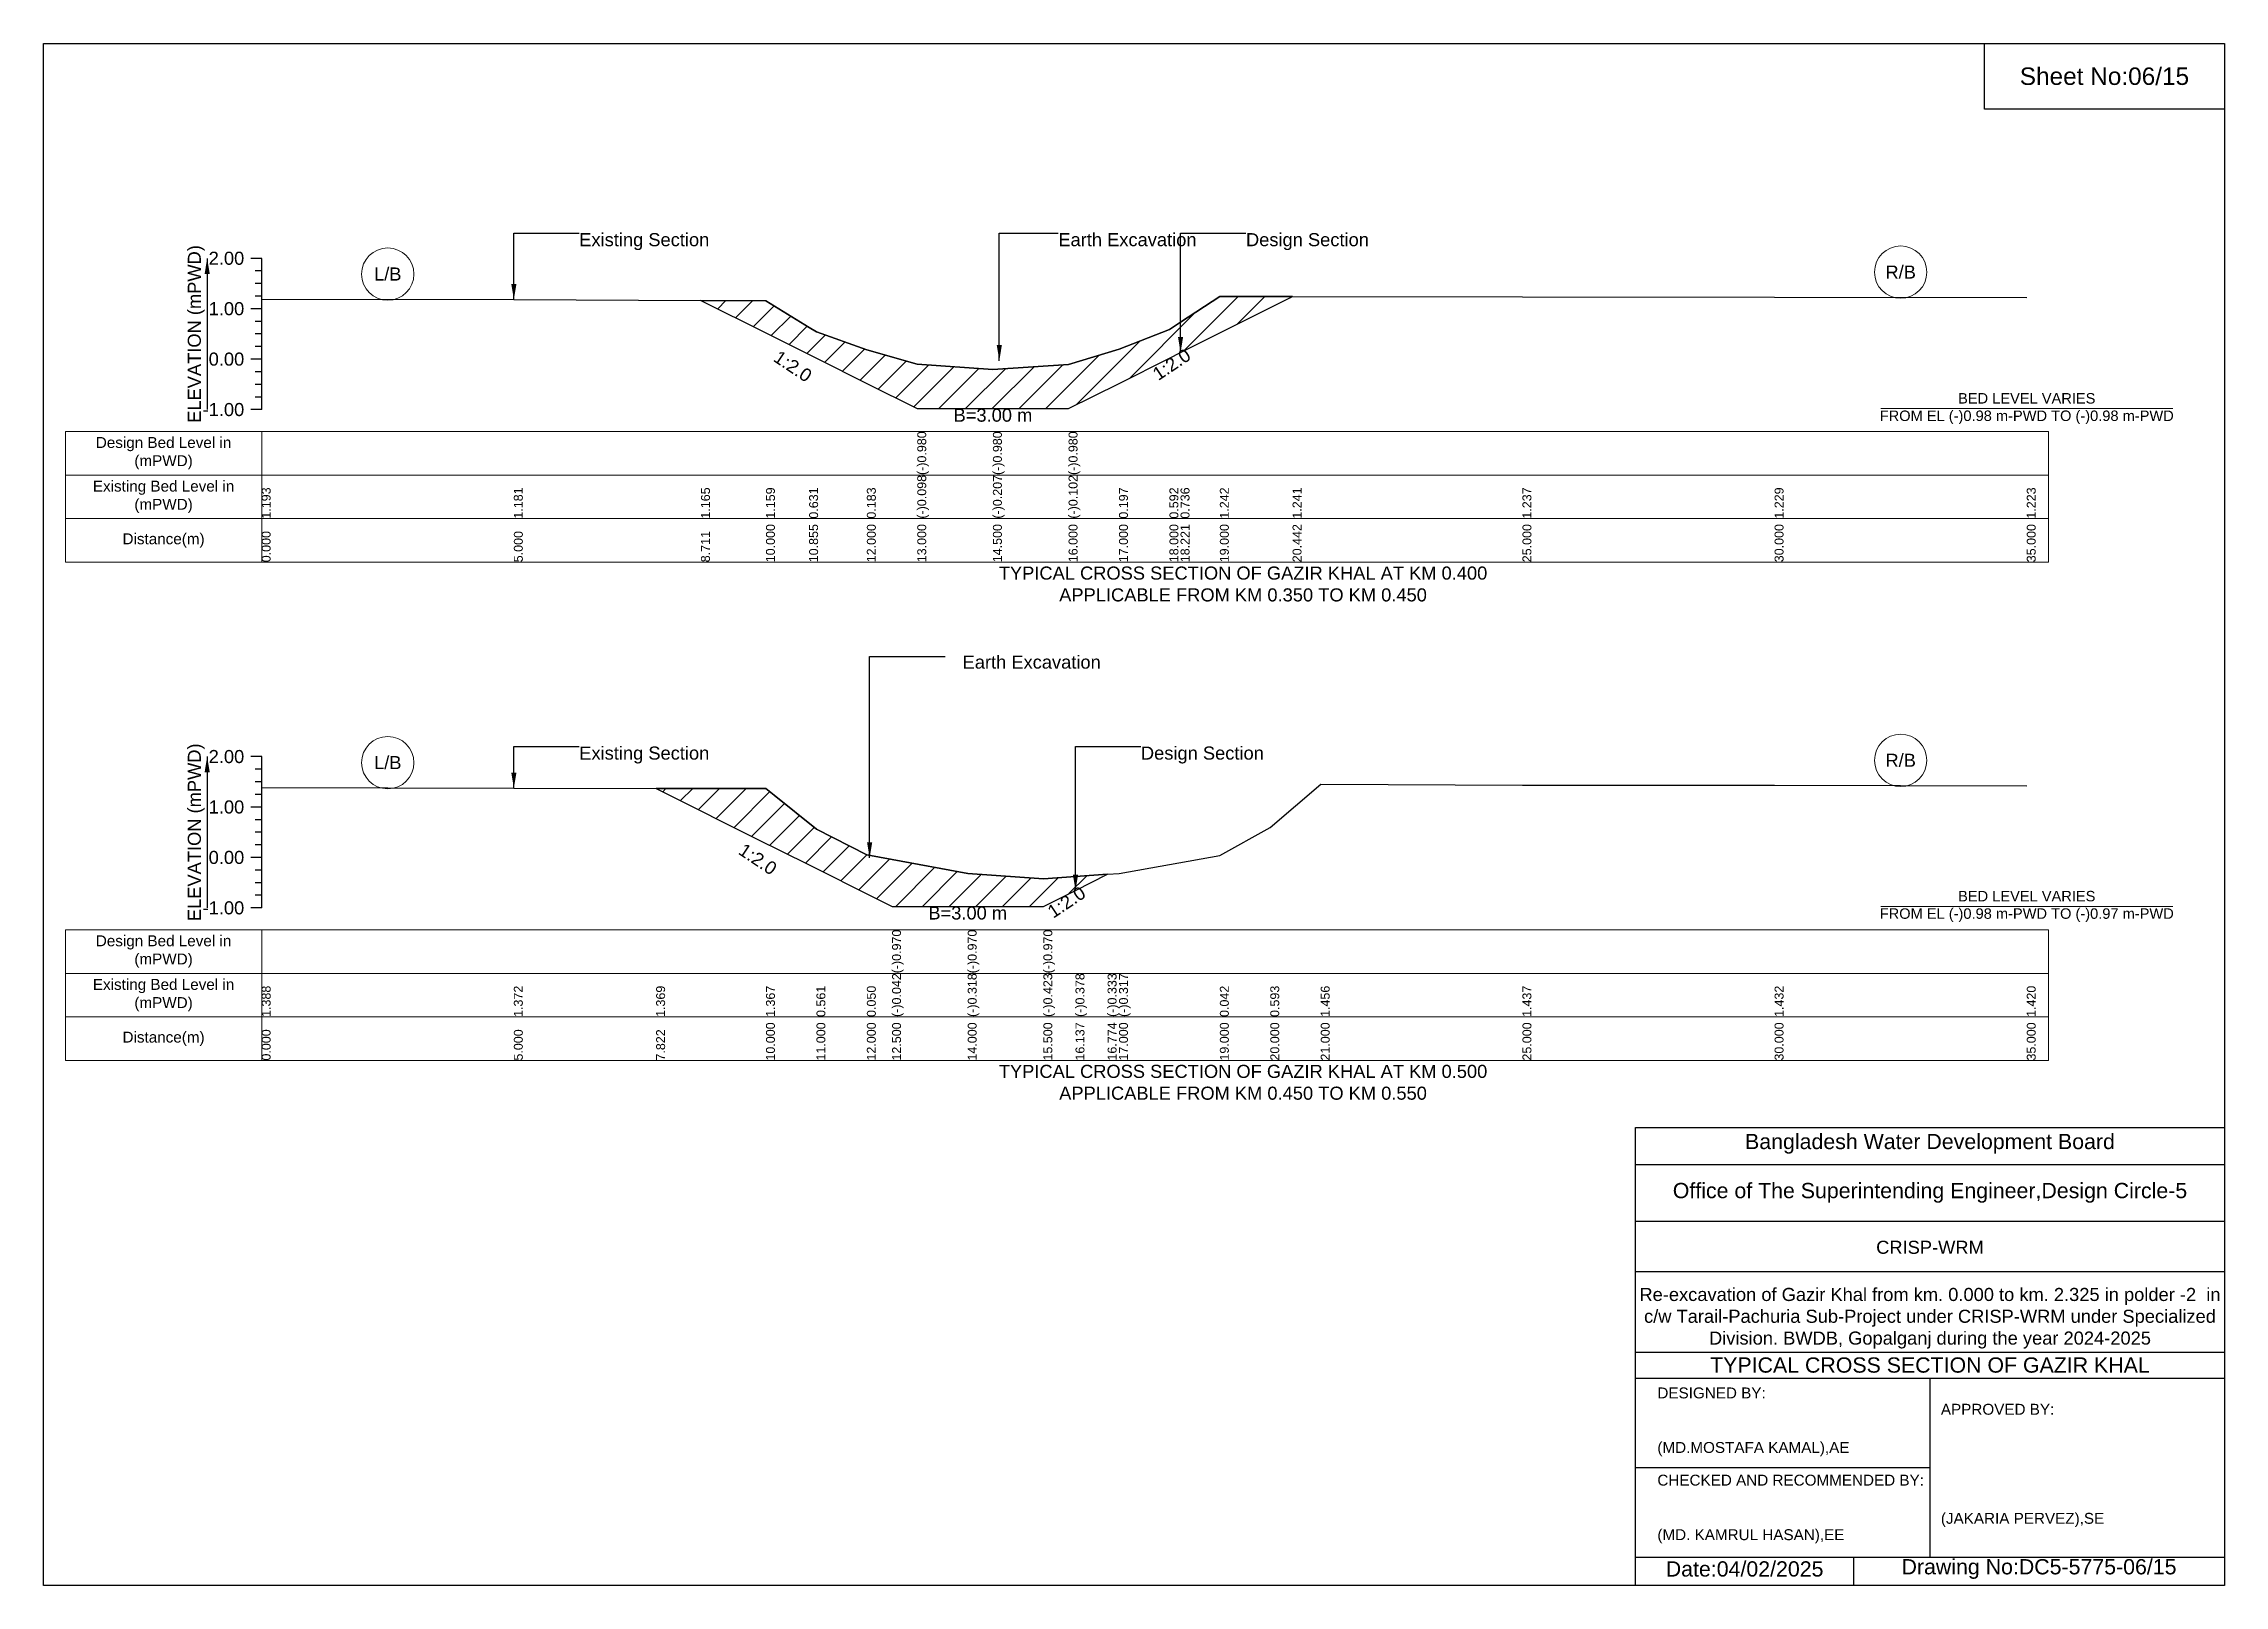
# Model space of a CAD drawing. Header units: inches. Extents: x 91000 to 258000, y -5656 to 9994.
# Drawn here: x 150000 to 158000, y -5656 to 0 of the extents above; entities that cross this region are included whole.
import ezdxf

# ---------------------------------------------------------------- set-up
doc = ezdxf.new("R2010")
doc.units = ezdxf.units.IN
doc.header["$LTSCALE"] = 7
doc.header["$MEASUREMENT"] = 0
for name, color, linetype, lineweight in [('Cross section Data Border', 7, 'Continuous', 9), ('Cross Section Labels', 7, 'Continuous', 9), ('Existing_Bed_Level for Xsection', 7, 'Continuous', 25)]:
    doc.layers.add(name, color=color, linetype=linetype, lineweight=lineweight)
doc.styles.get("Standard").update_dxf_attribs({"font": 'arial.ttf'})
doc.dimstyles.get("Standard").update_dxf_attribs({"dimtxt": 0.18, "dimasz": 0.18, "dimexe": 0.18, "dimexo": 0.0625, "dimgap": 0.09, "dimtad": 0, "dimtih": 1, "dimtoh": 1, "dimdec": 4, "dimzin": 0, "dimdsep": 46, "dimtxsty": 'Standard', "dimcen": 0.09, "dimadec": 0, "dimazin": 0, "dimtfac": 1, "dimtdec": 4, "dimtofl": 0, "dimtmove": 0, "dimatfit": 3, "dimfxl": 1, "dimtolj": 1, "dimtzin": 0, "dimarcsym": 0})

msp = doc.modelspace()

# ---------------------------------------------------------------- texts
at = {"attachment_point": 5}
for s, insert, char_height in [('Sheet No:06/15', (157560, -120), 64), ('Bangladesh Water Development Board', (156920, -4036), 56), ('Office of The Superintending Engineer,Design Circle-5', (156920, -4216), 56)]:
    msp.add_mtext(s, dxfattribs=dict(at, insert=insert, char_height=char_height))
for s, insert, char_height, width, attachment_point in [('CRISP-WRM', (156920, -4416), 48, 2240, 5), ('Re-excavation of Gazir Khal from km. 0.000 to km. 2.325 in polder -2  in c/w Tarail-Pachuria Sub-Project under CRISP-WRM under Specialized Division. BWDB, Gopalganj during the year 2024-2025', (156920, -4676), 48, 2160, 5), ('TYPICAL CROSS SECTION OF GAZIR KHAL', (156920, -4848), 56, 2240, 5), ('DESIGNED BY:^J^J^J(MD.MOSTAFA KAMAL),AE', (155920, -5056), 40, 1120, 4), ('APPROVED BY:^J^J^J^J^J^J(JAKARIA PERVEZ),SE', (156960, -5216), 40, 1120, 4), ('CHECKED AND RECOMMENDED BY:^J^J^J(MD. KAMRUL HASAN),EE', (155920, -5376), 40, 1120, 4), ('Date:04/02/2025', (156240, -5596), 56, 1120, 5), ('Drawing No:DC5-5775-06/15', (157320, -5596), 56, 1760, 5)]:
    msp.add_mtext(s, dxfattribs=dict(insert=insert, char_height=char_height, width=width, attachment_point=attachment_point))
at = {"layer": 'Cross section Data Border', "char_height": 40, "width": 640, "attachment_point": 5}
for s, insert in [('Design Bed Level in (mPWD)', (150440, -1502.7)), ('Existing Bed Level in (mPWD)', (150440, -1662.7)), ('Distance(m)', (150440, -1822.7)), ('Design Bed Level in (mPWD)', (150440, -3330.7)), ('Existing Bed Level in (mPWD)', (150440, -3490.7)), ('Distance(m)', (150440, -3650.7))]:
    msp.add_mtext(s, dxfattribs=dict(at, insert=insert))
at = {"layer": 'Cross Section Labels'}
for s, insert, char_height, attachment_point in [('Existing Section', (151965, -695.2), 48, 1), ('Earth Excavation', (153722.5, -695.2), 48, 1), ('Design Section', (154410.8, -695.2), 48, 1), ('L/B', (151262.5, -845.6), 48, 5), ('R/B', (156812.5, -838.4), 48, 5), ('B=3.00 m', (153482.5, -1339), 48, 2), ('BED LEVEL VARIES ^JFROM EL (-)0.98 m-PWD TO (-)0.98 m-PWD', (157275, -1339), 38.4, 5), ('TYPICAL CROSS SECTION OF GAZIR KHAL AT KM 0.400^JAPPLICABLE FROM KM 0.350 TO KM 0.450', (154400, -1982.7), 48, 5), ('Earth Excavation', (153371.2, -2244.9), 48, 1), ('L/B', (151262.5, -2637.9), 48, 5), ('Existing Section', (151965, -2578.7), 48, 1), ('Design Section', (154025.4, -2578.7), 48, 1), ('R/B', (156812.5, -2629.4), 48, 5), ('BED LEVEL VARIES ^JFROM EL (-)0.98 m-PWD TO (-)0.97 m-PWD', (157275, -3165.2), 38.4, 5), ('B=3.00 m', (153390, -3165.2), 48, 2), ('TYPICAL CROSS SECTION OF GAZIR KHAL AT KM 0.500^JAPPLICABLE FROM KM 0.450 TO KM 0.550', (154400, -3810.7), 48, 5)]:
    msp.add_mtext(s, dxfattribs=dict(at, insert=insert, char_height=char_height, attachment_point=attachment_point))
at = {"layer": 'Cross Section Labels', "char_height": 48, "attachment_point": 2}
for insert, rotation in [((152762, -1163.7), 326.30993), ((154124.6, -1156.7), 33.69007), ((152633.5, -2971.9), 326.30993), ((153739.1, -3129.4), 33.69007)]:
    msp.add_mtext('1:2.0', dxfattribs=dict(at, insert=insert, rotation=rotation))
at = {"layer": 'Existing_Bed_Level for Xsection', "rotation": 90}
for s, insert, char_height, attachment_point in [('ELEVATION (mPWD)', (150560, -1065.2), 48, 5), ('(-)0.980', (153205, -1582.7), 32.8, 1), ('(-)0.980', (153482.5, -1582.7), 32.8, 1), ('(-)0.980', (153760, -1582.7), 32.8, 1), ('(-)0.098', (153205, -1742.7), 32.8, 1), ('(-)0.207', (153482.5, -1742.7), 32.8, 1), ('(-)0.102', (153760, -1742.7), 32.8, 1), ('1.193', (150800, -1742.7), 32.8, 1), ('1.181', (151725, -1742.7), 32.8, 1), ('1.165', (152411.5, -1742.7), 32.8, 1), ('1.159', (152650, -1742.7), 32.8, 1), ('0.631', (152808.2, -1742.7), 32.8, 1), ('0.183', (153020, -1742.7), 32.8, 1), ('0.197', (153945, -1742.7), 32.8, 1), ('0.592', (154130, -1742.7), 32.8, 1), ('0.736', (154170.8, -1742.7), 32.8, 1), ('1.242', (154315, -1742.7), 32.8, 1), ('1.241', (154581.7, -1742.7), 32.8, 1), ('1.237', (155425, -1742.7), 32.8, 1), ('1.229', (156350, -1742.7), 32.8, 1), ('1.223', (157275, -1742.7), 32.8, 1), ('0.000', (150800, -1902.7), 32.8, 1), ('5.000', (151725, -1902.7), 32.8, 1), ('8.711', (152411.5, -1902.7), 32.8, 1), ('10.000', (152650, -1902.7), 32.8, 1), ('10.855', (152808.2, -1902.7), 32.8, 1), ('12.000', (153020, -1902.7), 32.8, 1), ('13.000', (153205, -1902.7), 32.8, 1), ('14.500', (153482.5, -1902.7), 32.8, 1), ('16.000', (153760, -1902.7), 32.8, 1), ('17.000', (153945, -1902.7), 32.8, 1), ('18.000', (154130, -1902.7), 32.8, 1), ('18.221', (154170.8, -1902.7), 32.8, 1), ('19.000', (154315, -1902.7), 32.8, 1), ('20.442', (154581.7, -1902.7), 32.8, 1), ('25.000', (155425, -1902.7), 32.8, 1), ('30.000', (156350, -1902.7), 32.8, 1), ('35.000', (157275, -1902.7), 32.8, 1), ('ELEVATION (mPWD)', (150560, -2893.2), 48, 5), ('(-)0.970', (153112.5, -3410.7), 32.8, 1), ('(-)0.970', (153390, -3410.7), 32.8, 1), ('(-)0.970', (153667.5, -3410.7), 32.8, 1), ('(-)0.042', (153112.5, -3570.7), 32.8, 1), ('(-)0.318', (153390, -3570.7), 32.8, 1), ('(-)0.423', (153667.5, -3570.7), 32.8, 1), ('(-)0.378', (153785.4, -3570.7), 32.8, 1), ('(-)0.333', (153903.2, -3570.7), 32.8, 1), ('(-)0.317', (153945, -3570.7), 32.8, 1), ('1.388', (150800, -3570.7), 32.8, 1), ('1.372', (151725, -3570.7), 32.8, 1), ('1.369', (152247, -3570.7), 32.8, 1), ('1.367', (152650, -3570.7), 32.8, 1), ('0.561', (152835, -3570.7), 32.8, 1), ('0.050', (153020, -3570.7), 32.8, 1), ('0.042', (154315, -3570.7), 32.8, 1), ('0.593', (154500, -3570.7), 32.8, 1), ('1.456', (154685, -3570.7), 32.8, 1), ('1.437', (155425, -3570.7), 32.8, 1), ('1.432', (156350, -3570.7), 32.8, 1), ('1.420', (157275, -3570.7), 32.8, 1), ('10.000', (152650, -3730.7), 32.8, 1), ('11.000', (152835, -3730.7), 32.8, 1), ('12.000', (153020, -3730.7), 32.8, 1), ('12.500', (153112.5, -3730.7), 32.8, 1), ('14.000', (153390, -3730.7), 32.8, 1), ('15.500', (153667.5, -3730.7), 32.8, 1), ('16.137', (153785.4, -3730.7), 32.8, 1), ('16.774', (153903.2, -3730.7), 32.8, 1), ('17.000', (153945, -3730.7), 32.8, 1), ('19.000', (154315, -3730.7), 32.8, 1), ('20.000', (154500, -3730.7), 32.8, 1), ('21.000', (154685, -3730.7), 32.8, 1), ('25.000', (155425, -3730.7), 32.8, 1), ('30.000', (156350, -3730.7), 32.8, 1), ('35.000', (157275, -3730.7), 32.8, 1), ('0.000', (150800, -3730.7), 32.8, 1), ('5.000', (151725, -3730.7), 32.8, 1), ('7.822', (152247, -3730.7), 32.8, 1)]:
    msp.add_mtext(s, dxfattribs=dict(at, insert=insert, char_height=char_height, attachment_point=attachment_point))
at = {"layer": 'Existing_Bed_Level for Xsection', "char_height": 48, "attachment_point": 6}
for s, insert in [('2.00', (150736, -787.7)), ('1.00', (150736, -972.7)), ('0.00', (150736, -1157.7)), ('-1.00', (150736, -1342.7)), ('2.00', (150736, -2615.7)), ('1.00', (150736, -2800.7)), ('0.00', (150736, -2985.7)), ('-1.00', (150736, -3170.7))]:
    msp.add_mtext(s, dxfattribs=dict(at, insert=insert))

# ---------------------------------------------------------------- hatches: boundary and pattern name
at = {"layer": 'Existing_Bed_Level for Xsection'}
h = msp.add_hatch(dxfattribs=at)
h.set_pattern_fill('ANSI31', color=256, scale=555, style=0)
h.paths.add_polyline_path([(152411.5, -942.2), (152650, -1061.5), (152808.2, -1140.6), (152835, -1154), (153020, -1246.5), (153205, -1339), (153482.5, -1339), (153760, -1339), (153945, -1246.5), (154130, -1154), (154170.8, -1133.6), (154315, -1061.5), (154581.7, -928.2), (154315, -927.9), (154170.8, -1021.6), (154130, -1048.2), (153945, -1121.3), (153760, -1176.6), (153482.5, -1196), (153205, -1175.8), (153020, -1123.8), (152835, -1057.4), (152808.2, -1040.9), (152650, -943.3)])
h = msp.add_hatch(dxfattribs=at)
h.set_pattern_fill('ANSI31', color=256, scale=555, style=0)
h.paths.add_polyline_path([(152247, -2732.4), (152650, -2933.9), (152679.8, -2948.8), (152835, -3026.4), (153020, -3118.9), (153112.5, -3165.2), (153390, -3165.2), (153667.5, -3165.2), (153785.4, -3106.3), (153903.2, -3047.3), (153785.4, -3055.7), (153667.5, -3064), (153390, -3044.6), (153112.5, -2993.5), (153020, -2976.5), (152835, -2882), (152679.8, -2756.8), (152650, -2732.8)])

# ---------------------------------------------------------------- linework, layer by layer
for points in [[(150000, 0), (158000, 0), (158000, -5656), (150000, -5656)], [(157120, 0), (158000, 0), (158000, -240), (157120, -240)]]:
    msp.add_lwpolyline(points, close=True)
for points in [[(155840, -5656), (155840, -3976), (158000, -3976)], [(155840, -4112), (158000, -4112)], [(155840, -4320), (158000, -4320)], [(155840, -4504), (158000, -4504)], [(155840, -4800), (158000, -4800)], [(155840, -4896), (158000, -4896)], [(156920, -4896), (156920, -5552)], [(155840, -5224), (156920, -5224)], [(155840, -5552), (158000, -5552)], [(156640, -5552), (156640, -5656)]]:
    msp.add_lwpolyline(points)
at = {"layer": 'Cross section Data Border'}
for points in [[(150080, -1422.7), (157355, -1422.7), (157355, -1902.7), (150080, -1902.7)], [(150080, -3250.7), (157355, -3250.7), (157355, -3730.7), (150080, -3730.7)]]:
    msp.add_lwpolyline(points, close=True, dxfattribs=at)
for points in [[(150800, -1422.7), (150800, -1902.7)], [(150080, -1582.7), (157355, -1582.7)], [(150080, -1742.7), (157355, -1742.7)], [(150800, -3250.7), (150800, -3730.7)], [(150080, -3410.7), (157355, -3410.7)], [(150080, -3570.7), (157355, -3570.7)]]:
    msp.add_lwpolyline(points, dxfattribs=at)
at = {"layer": 'Cross Section Labels'}
for points in [[(156739.2, -1339), (157810.8, -1339)], [(156739.2, -3165.2), (157810.8, -3165.2)]]:
    msp.add_lwpolyline(points, dxfattribs=at)
for centre in [(151262.5, -845.6), (156812.5, -838.4), (151262.5, -2637.9), (156812.5, -2629.4)]:
    msp.add_circle(centre, 96, dxfattribs=at)
at = {"layer": 'Existing_Bed_Level for Xsection'}
for points in [[(150800, -787.7), (150760, -787.7)], [(150800, -1342.7), (150800, -1157.7), (150800, -972.7), (150800, -787.7)], [(150800, -834), (150776, -834)], [(150800, -880.2), (150776, -880.2)], [(150800, -926.5), (150776, -926.5)], [(150800, -937), (151725, -939.2), (152411.5, -942.2), (152650, -943.3), (152808.2, -1040.9), (152835, -1057.4), (153020, -1123.8), (153205, -1175.8), (153205, -1175.8), (153482.5, -1196), (153482.5, -1196), (153760, -1176.6), (153760, -1176.6), (153945, -1121.3), (154130, -1048.2), (154170.8, -1021.6), (154315, -927.9), (154581.7, -928.2), (155425, -928.9), (156350, -930.3), (157275, -931.5)], [(150800, -972.7), (150760, -972.7)], [(150800, -1019), (150776, -1019)], [(150800, -1065.2), (150776, -1065.2)], [(150800, -1111.5), (150776, -1111.5)], [(150800, -1157.7), (150760, -1157.7)], [(150800, -1204), (150776, -1204)], [(150800, -1250.2), (150776, -1250.2)], [(150800, -1342.7), (150760, -1342.7)], [(150800, -1296.5), (150776, -1296.5)], [(150800, -2615.7), (150760, -2615.7)], [(150800, -3170.7), (150800, -2985.7), (150800, -2800.7), (150800, -2615.7)], [(150800, -2662), (150776, -2662)], [(150800, -2708.2), (150776, -2708.2)], [(150800, -2729), (151725, -2731.9), (152247, -2732.4), (152650, -2732.8), (152679.8, -2756.8), (152835, -2882), (153020, -2976.5), (153112.5, -2993.5), (153112.5, -2993.5), (153390, -3044.6), (153390, -3044.6), (153667.5, -3064), (153667.5, -3064), (153785.4, -3055.7), (153903.2, -3047.3), (153945, -3044.4), (154315, -2978), (154500, -2876), (154685, -2716.4), (155425, -2719.9), (156350, -2720.8), (157275, -2723)], [(150800, -2754.5), (150776, -2754.5)], [(150800, -2800.7), (150760, -2800.7)], [(150800, -2847), (150776, -2847)], [(150800, -2893.2), (150776, -2893.2)], [(150800, -2939.5), (150776, -2939.5)], [(150800, -2985.7), (150760, -2985.7)], [(150800, -3032), (150776, -3032)], [(150800, -3078.2), (150776, -3078.2)], [(150800, -3170.7), (150760, -3170.7)], [(150800, -3124.5), (150776, -3124.5)]]:
    msp.add_lwpolyline(points, dxfattribs=at)
for points in [[(152411.5, -942.2), (152411.5, -942.2), (152650, -1061.5), (152808.2, -1140.6), (152835, -1154), (153020, -1246.5), (153205, -1339), (153205, -1339), (153482.5, -1339), (153482.5, -1339), (153760, -1339), (153760, -1339), (153945, -1246.5), (154130, -1154), (154170.8, -1133.6), (154315, -1061.5), (154581.7, -928.2), (154581.7, -928.2), (154581.7, -928.2), (154315, -927.9), (154170.8, -1021.6), (154130, -1048.2), (153945, -1121.3), (153760, -1176.6), (153760, -1176.6), (153482.5, -1196), (153482.5, -1196), (153205, -1175.8), (153205, -1175.8), (153020, -1123.8), (152835, -1057.4), (152808.2, -1040.9), (152650, -943.3), (152411.5, -942.2)], [(152247, -2732.4), (152650, -2933.9), (152679.8, -2948.8), (152835, -3026.4), (153020, -3118.9), (153112.5, -3165.2), (153112.5, -3165.2), (153390, -3165.2), (153390, -3165.2), (153667.5, -3165.2), (153667.5, -3165.2), (153785.4, -3106.3), (153903.2, -3047.3), (153785.4, -3055.7), (153667.5, -3064), (153667.5, -3064), (153390, -3044.6), (153390, -3044.6), (153112.5, -2993.5), (153112.5, -2993.5), (153020, -2976.5), (152835, -2882), (152679.8, -2756.8), (152650, -2732.8)]]:
    msp.add_lwpolyline(points, close=True, dxfattribs=at)

msp.set_redraw_order([(e.dxf.handle, doc.entitydb.next_handle()) for e in msp.query("TEXT MTEXT ATTDEF DIMENSION ARC_DIMENSION")])  # texts and dimensions are drawn at this point

# ---------------------------------------------------------------- leaders
at = {"layer": 'Cross Section Labels', "annotation_type": 0, "has_hookline": 1, "hookline_direction": 0}
for points, text_width in [([(151725, -939.2), (151725, -695.2), (151964.9, -695.2)], 467.2), ([(153505.9, -1163.5), (153505.9, -695.2), (153722.4, -695.2)], 497), ([(154170.8, -1133.6), (154170.8, -695.2), (154410.8, -695.2)], 441.2), ([(153030.2, -2987.4), (153030.2, -2248), (153307.5, -2248)], 497), ([(151725, -2731.9), (151725, -2578.7), (151964.9, -2578.7)], 467.2), ([(153785.4, -3106.3), (153785.4, -2578.7), (154025.3, -2578.7)], 441.2)]:
    msp.add_leader(points, dimstyle='Standard', override={"dimasz": 57.6}, dxfattribs=dict(at, text_width=text_width))
at = {"layer": 'Existing_Bed_Level for Xsection'}
for points in [[(150600, -787.7), (150600, -1342.7)], [(150600, -2615.7), (150600, -3170.7)]]:
    msp.add_leader(points, dimstyle='Standard', override={"dimasz": 57.6}, dxfattribs=at)

doc.saveas('drawing.dxf')
